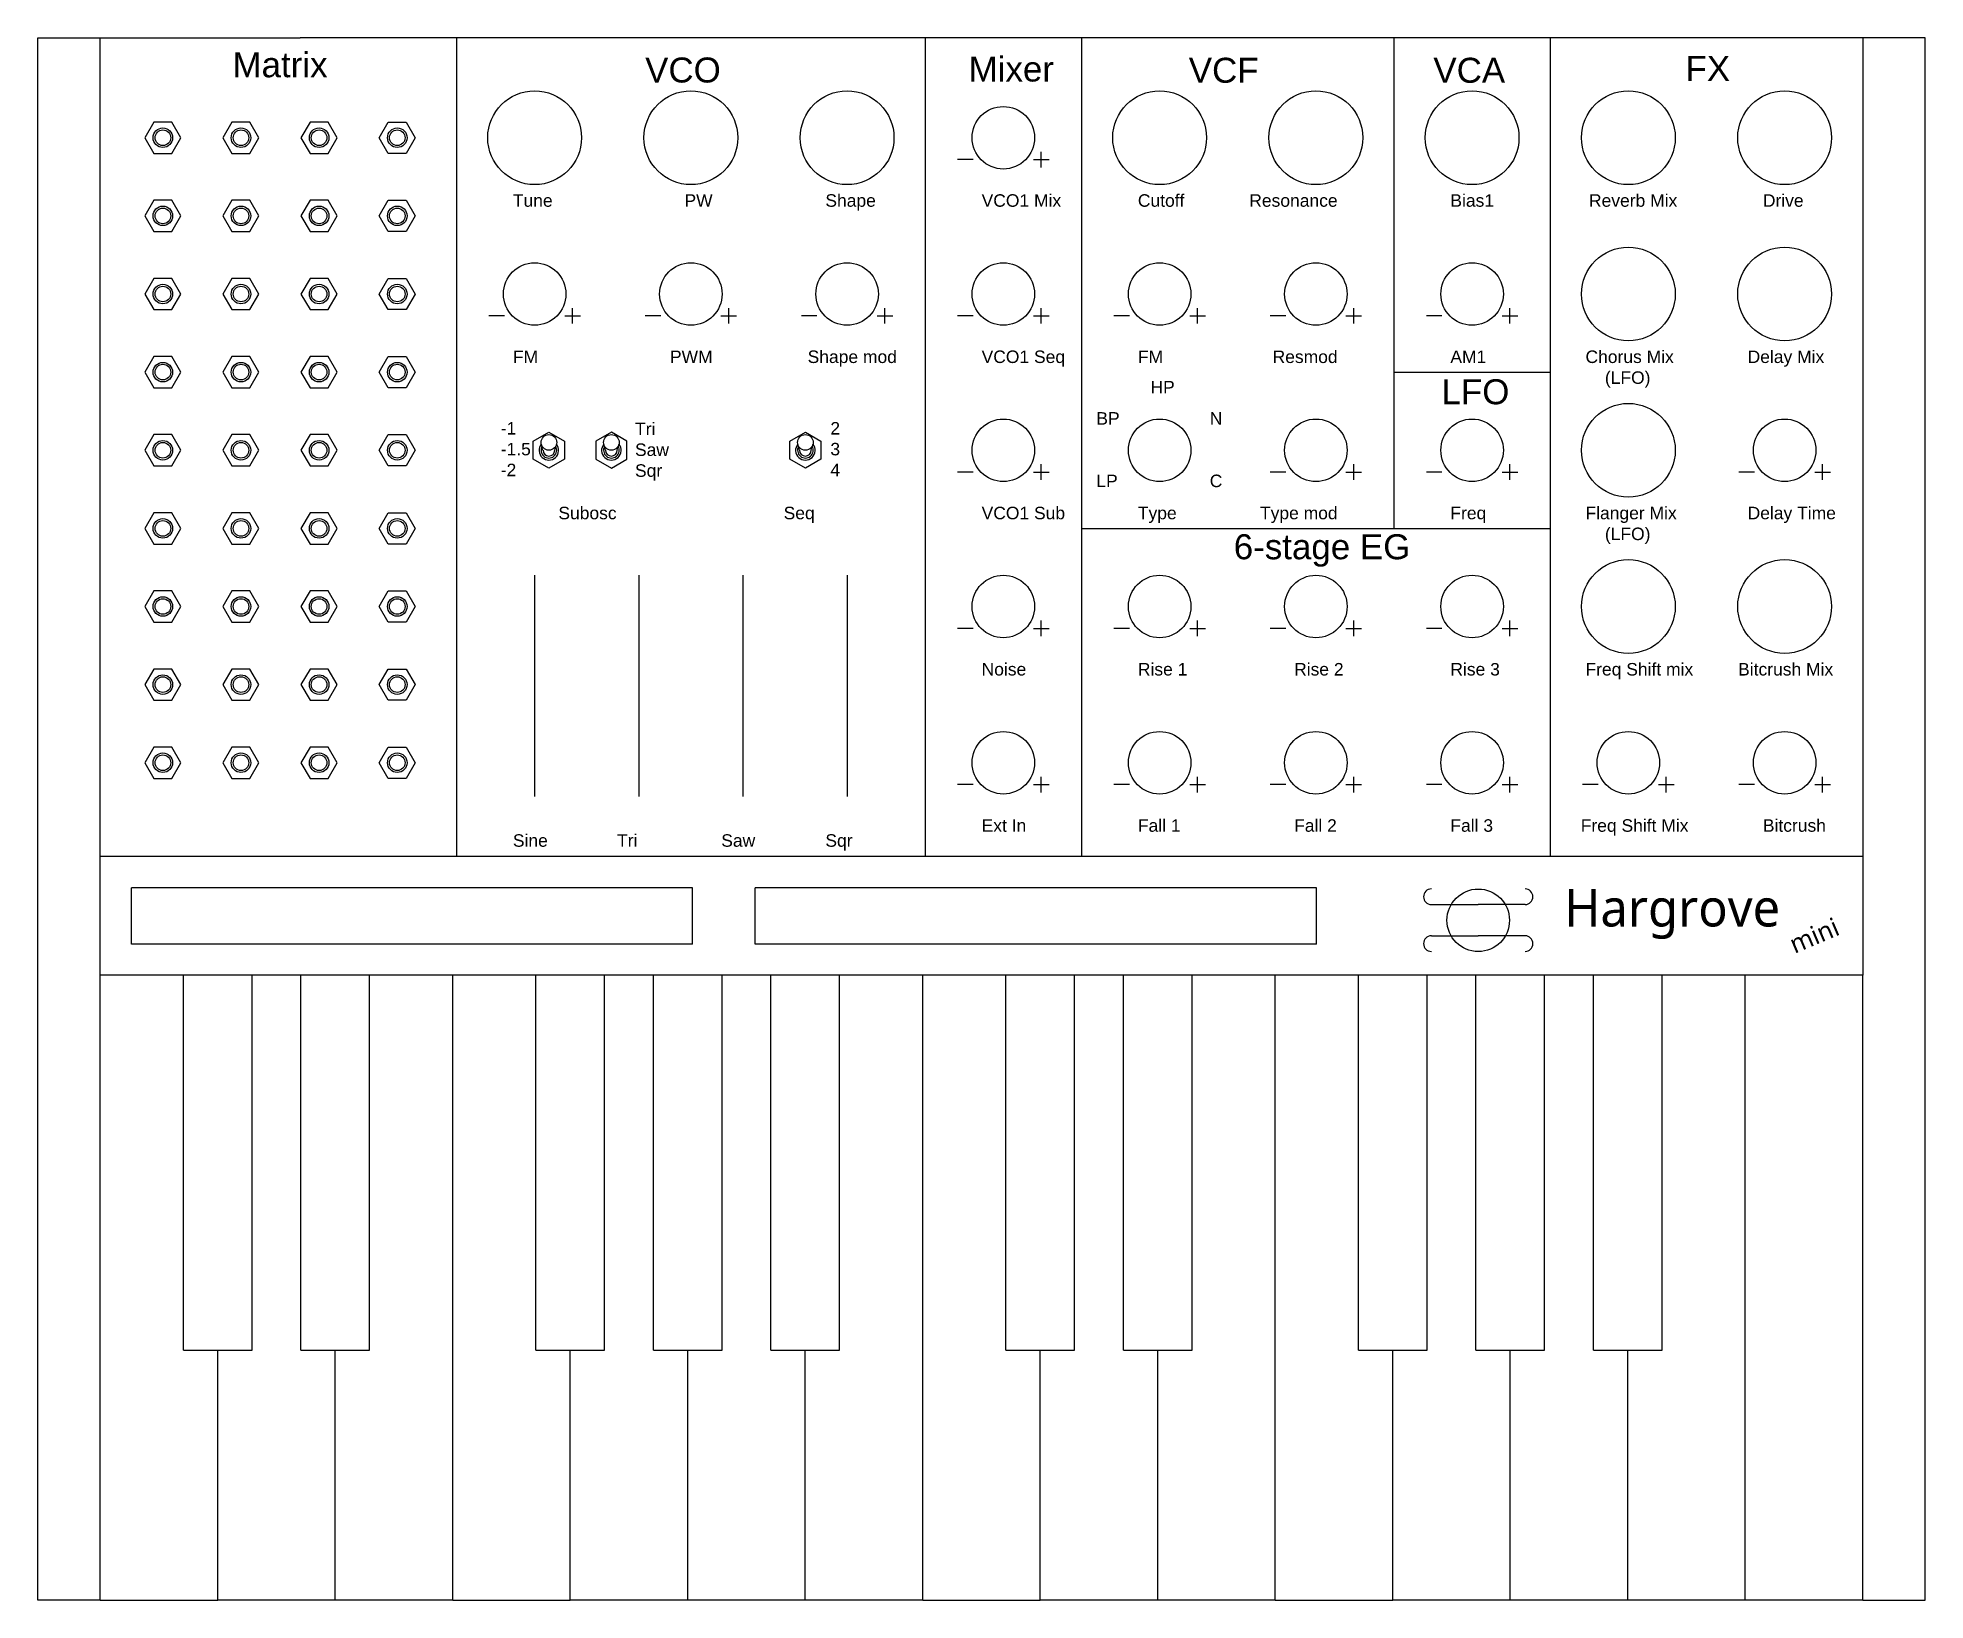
# Model space of a CAD drawing. Header units: inches. Extents: x 3.6 to 72.2, y 4.5 to 33.8.
# Drawn here: x 57.09 to 72.19, y 4.96 to 17.46 of the extents above; entities that cross this region are included whole.
import ezdxf

# ---------------------------------------------------------------- set-up
doc = ezdxf.new("R2010")
doc.units = ezdxf.units.IN
doc.header["$MEASUREMENT"] = 0
doc.styles.get("Standard").update_dxf_attribs({"font": 'arial.ttf'})

msp = doc.modelspace()

# ---------------------------------------------------------------- texts
for s, width, gutter_width, heights, insert, char_height, attachment_point in [('Matrix', 1.51406, 1, [-0.203], (58.65, 17.345), 0.2, 1), ('VCO', 1.51406, 1, [-0.207], (61.951, 17.303), 0.2, 1), ('Mixer', 1.51406, 1, [-0.203], (64.539, 17.311), 0.2, 1), ('VCF', 1.51406, 1, [-0.207], (66.3, 17.301), 0.2, 1), ('VCA', 1.51406, 1, [-0.207], (68.257, 17.301), 0.2, 1), ('FX', 1.51406, 1, [-0.2], (70.274, 17.315), 0.2, 1), ('Tune', 1.51406, 1, [-0.102], (60.893, 16.209), 0.1, 1), ('PW', 1.51406, 1, [-0.1], (62.491, 16.209), 0.1, 3), ('Shape', 1.51406, 1, [-0.129], (63.393, 16.209), 0.1, 1), ('VCO1 Mix', 1.51406, 1, [-0.103], (64.643, 16.209), 0.1, 1), ('Cutoff', 1.51406, 1, [-0.103], (65.893, 16.209), 0.1, 1), ('Resonance', 1.51406, 1, [-0.102], (67.491, 16.209), 0.1, 3), ('Bias1', 1.51406, 1, [-0.102], (68.393, 16.209), 0.1, 1), ('Reverb Mix', 1.51406, 1, [-0.102], (69.502, 16.209), 0.1, 1), ('Drive', 1.51406, 1, [-0.102], (70.893, 16.209), 0.1, 1), ('FM', 1.51406, 1, [-0.1], (60.893, 14.959), 0.1, 1), ('PWM', 1.51406, 1, [-0.1], (62.491, 14.959), 0.1, 3), ('Shape mod', 1.51406, 1, [-0.129], (63.251, 14.959), 0.1, 1), ('VCO1 Seq', 1.51406, 1, [-0.13], (64.643, 14.959), 0.1, 1), ('FM', 1.51406, 1, [-0.1], (65.893, 14.959), 0.1, 1), ('Resmod', 1.51406, 1, [-0.102], (67.491, 14.959), 0.1, 3), ('AM1', 1.51406, 1, [-0.1], (68.393, 14.959), 0.1, 1), ('Chorus Mix\\P    (LFO)', 1.51406, 1, [-0.3], (69.474, 14.959), 0.1, 1), ('Delay Mix', 1.51406, 1, [-0.129], (70.771, 14.959), 0.1, 1), ('HP', 1.51406, 1, [-0.1], (65.994, 14.716), 0.1, 1), ('LFO', 1.51406, 1, [-0.207], (68.322, 14.729), 0.2, 1), ('-1\\P-1.5\\P-2', 1.51406, 1, [-0.435], (60.796, 14.387), 0.1, 1), ('Tri\\PSaw\\PSqr', 1.51406, 1, [-0.465], (61.87, 14.382), 0.1, 1), ('2\\P3\\P4', 1.51406, 1, [-0.434], (63.433, 14.387), 0.1, 1), ('BP', 1.51406, 1, [-0.1], (65.561, 14.466), 0.1, 1), ('N', 1.51406, 1, [-0.1], (66.468, 14.466), 0.1, 1), ('LP', 1.51406, 1, [-0.1], (65.561, 13.966), 0.1, 1), ('C', 1.51406, 1, [-0.103], (66.468, 13.966), 0.1, 1), ('Subosc', 1.51406, 1, [-0.103], (61.257, 13.709), 0.1, 1), ('Seq', 1.51406, 1, [-0.129], (63.059, 13.709), 0.1, 1), ('VCO1 Sub', 1.51406, 1, [-0.103], (64.643, 13.709), 0.1, 1), ('Type', 1.51406, 1, [-0.129], (65.893, 13.709), 0.1, 1), ('Type mod', 1.51406, 1, [-0.129], (67.491, 13.709), 0.1, 3), ('Freq', 1.51406, 1, [-0.128], (68.393, 13.709), 0.1, 1), ('Flanger Mix\\P    (LFO)', 1.51406, 1, [-0.298], (69.474, 13.709), 0.1, 1), ('Delay Time', 1.51406, 1, [-0.129], (70.771, 13.709), 0.1, 1), ('6-stage EG', 1.51406, 1, [-0.262], (66.66, 13.489), 0.2, 1), ('Noise', 1.51406, 1, [-0.102], (64.643, 12.459), 0.1, 1), ('Rise 1', 1.51406, 1, [-0.102], (65.893, 12.459), 0.1, 1), ('Rise 2', 1.51406, 1, [-0.102], (67.143, 12.459), 0.1, 1), ('Rise 3', 1.51406, 1, [-0.102], (68.393, 12.459), 0.1, 1), ('Freq Shift mix', 1.51406, 1, [-0.129], (69.474, 12.459), 0.1, 1), ('Bitcrush Mix', 1.51406, 1, [-0.102], (70.695, 12.459), 0.1, 1), ('Ext In', 1.51406, 1, [-0.101], (64.643, 11.209), 0.1, 1), ('Fall 1', 1.51406, 1, [-0.102], (65.893, 11.209), 0.1, 1), ('Fall 2', 1.51406, 1, [-0.102], (67.143, 11.209), 0.1, 1), ('Fall 3', 1.51406, 1, [-0.102], (68.393, 11.209), 0.1, 1), ('Freq Shift Mix', 1.51406, 1, [-0.129], (69.436, 11.209), 0.1, 1), ('Bitcrush', 1.51406, 1, [-0.102], (70.893, 11.209), 0.1, 1), ('Sine', 1.51406, 1, [-0.103], (60.893, 11.089), 0.1, 1), ('Tri', 1.51406, 1, [-0.1], (61.726, 11.089), 0.1, 1), ('Saw', 1.51406, 1, [-0.103], (62.56, 11.089), 0.1, 1), ('Sqr', 1.51406, 1, [-0.129], (63.393, 11.089), 0.1, 1), ('{\\fLucida Calligraphy|b0|i0|c0|p66;Hargrove}', 1.30958, 0.5, [0.5], (69.304, 10.651), 0.3, 1)]:
    msp.add_mtext_dynamic_manual_height_columns(s, width=width, gutter_width=gutter_width, heights=heights, dxfattribs=dict(insert=insert, char_height=char_height, attachment_point=attachment_point))
at = {"insert": (71.088, 10.27), "char_height": 0.15, "attachment_point": 1, "rotation": 23.0093}
msp.add_mtext_dynamic_manual_height_columns('{\\fLucida Calligraphy|b0|i0|c0|p66;mini}', width=0.65479, gutter_width=0.25, heights=[0.25], dxfattribs=at)

# ---------------------------------------------------------------- linework, layer by layer
for p, q in [((57.092, 4.961), (57.092, 17.461)), ((57.092, 17.461), (59.192, 17.461)), ((57.592, 9.961), (57.592, 17.461)), ((71.692, 17.461), (59.192, 17.461)), ((60.442, 17.461), (60.442, 10.911)), ((64.192, 17.461), (64.192, 10.911)), ((65.442, 17.461), (65.442, 10.911)), ((67.942, 17.461), (67.942, 13.536)), ((69.192, 17.461), (69.192, 10.911)), ((71.692, 17.461), (71.692, 10.911)), ((72.192, 17.461), (71.692, 17.461)), ((72.192, 4.961), (72.192, 17.461)), ((64.576, 16.486), (64.451, 16.486)), ((65.058, 16.486), (65.183, 16.486)), ((65.12, 16.424), (65.12, 16.549)), ((61.37, 15.174), (61.37, 15.299)), ((62.62, 15.174), (62.62, 15.299)), ((63.87, 15.174), (63.87, 15.299)), ((65.12, 15.174), (65.12, 15.299)), ((66.37, 15.174), (66.37, 15.299)), ((67.62, 15.174), (67.62, 15.299)), ((68.87, 15.174), (68.87, 15.299)), ((60.826, 15.236), (60.701, 15.236)), ((61.308, 15.236), (61.433, 15.236)), ((62.076, 15.236), (61.951, 15.236)), ((62.558, 15.236), (62.683, 15.236)), ((63.326, 15.236), (63.201, 15.236)), ((63.808, 15.236), (63.933, 15.236)), ((64.576, 15.236), (64.451, 15.236)), ((65.058, 15.236), (65.183, 15.236)), ((65.826, 15.236), (65.701, 15.236)), ((66.308, 15.236), (66.433, 15.236)), ((67.076, 15.236), (66.951, 15.236)), ((67.558, 15.236), (67.683, 15.236)), ((68.326, 15.236), (68.201, 15.236)), ((68.808, 15.236), (68.933, 15.236)), ((67.942, 14.786), (69.192, 14.786)), ((61.134, 14.161), (61.126, 14.194)), ((61.228, 14.161), (61.236, 14.194)), ((61.634, 14.161), (61.626, 14.194)), ((61.728, 14.161), (61.736, 14.194)), ((63.186, 14.161), (63.178, 14.194)), ((63.28, 14.161), (63.288, 14.194)), ((65.12, 13.924), (65.12, 14.049)), ((67.62, 13.924), (67.62, 14.049)), ((68.87, 13.924), (68.87, 14.049)), ((71.37, 13.924), (71.37, 14.049)), ((64.576, 13.986), (64.451, 13.986)), ((65.058, 13.986), (65.183, 13.986)), ((67.076, 13.986), (66.951, 13.986)), ((67.558, 13.986), (67.683, 13.986)), ((68.326, 13.986), (68.201, 13.986)), ((68.808, 13.986), (68.933, 13.986)), ((70.826, 13.986), (70.701, 13.986)), ((71.308, 13.986), (71.433, 13.986)), ((65.442, 13.536), (69.192, 13.536)), ((61.067, 13.161), (61.067, 11.391)), ((61.9, 13.161), (61.9, 11.391)), ((62.734, 13.161), (62.734, 11.391)), ((63.567, 13.161), (63.567, 11.391)), ((64.576, 12.736), (64.451, 12.736)), ((65.058, 12.736), (65.183, 12.736)), ((65.12, 12.674), (65.12, 12.799)), ((65.826, 12.736), (65.701, 12.736)), ((66.308, 12.736), (66.433, 12.736)), ((66.37, 12.674), (66.37, 12.799)), ((67.076, 12.736), (66.951, 12.736)), ((67.558, 12.736), (67.683, 12.736)), ((67.62, 12.674), (67.62, 12.799)), ((68.326, 12.736), (68.201, 12.736)), ((68.808, 12.736), (68.933, 12.736)), ((68.87, 12.674), (68.87, 12.799)), ((64.576, 11.486), (64.451, 11.486)), ((65.058, 11.486), (65.183, 11.486)), ((65.12, 11.424), (65.12, 11.549)), ((65.826, 11.486), (65.701, 11.486)), ((66.308, 11.486), (66.433, 11.486)), ((66.37, 11.424), (66.37, 11.549)), ((67.076, 11.486), (66.951, 11.486)), ((67.558, 11.486), (67.683, 11.486)), ((67.62, 11.424), (67.62, 11.549)), ((68.326, 11.486), (68.201, 11.486)), ((68.808, 11.486), (68.933, 11.486)), ((68.87, 11.424), (68.87, 11.549)), ((69.576, 11.486), (69.451, 11.486)), ((70.058, 11.486), (70.183, 11.486)), ((70.12, 11.424), (70.12, 11.549)), ((70.826, 11.486), (70.701, 11.486)), ((71.308, 11.486), (71.433, 11.486)), ((71.37, 11.424), (71.37, 11.549)), ((71.692, 10.911), (57.592, 10.911)), ((71.692, 10.911), (71.692, 9.961)), ((57.842, 10.211), (57.842, 10.661)), ((62.331, 10.661), (57.842, 10.661)), ((62.331, 10.211), (62.331, 10.661)), ((67.321, 10.661), (62.831, 10.661)), ((62.831, 10.211), (62.831, 10.661)), ((67.321, 10.211), (67.321, 10.661)), ((68.241, 10.526), (68.366, 10.526)), ((68.366, 10.526), (68.616, 10.526)), ((68.866, 10.526), (68.616, 10.526)), ((68.991, 10.526), (68.866, 10.526)), ((68.241, 10.276), (68.366, 10.276)), ((68.366, 10.276), (68.616, 10.276)), ((68.866, 10.276), (68.616, 10.276)), ((68.991, 10.276), (68.866, 10.276)), ((62.331, 10.211), (57.842, 10.211)), ((67.321, 10.211), (62.831, 10.211)), ((57.592, 4.961), (57.592, 9.961)), ((71.692, 9.961), (57.592, 9.961)), ((58.257, 6.961), (58.257, 9.961)), ((58.807, 6.961), (58.807, 9.961)), ((59.197, 6.961), (59.197, 9.961)), ((59.747, 6.961), (59.747, 9.961)), ((60.412, 4.961), (60.412, 9.961)), ((61.077, 6.961), (61.077, 9.961)), ((61.627, 6.961), (61.627, 9.961)), ((62.017, 6.961), (62.017, 9.961)), ((62.567, 6.961), (62.567, 9.961)), ((62.957, 6.961), (62.957, 9.961)), ((63.507, 6.961), (63.507, 9.961)), ((64.172, 4.961), (64.172, 9.961)), ((64.837, 6.961), (64.837, 9.961)), ((65.387, 6.961), (65.387, 9.961)), ((65.777, 6.961), (65.777, 9.961)), ((66.327, 6.961), (66.327, 9.961)), ((66.992, 4.961), (66.992, 9.961)), ((67.657, 6.961), (67.657, 9.961)), ((68.207, 6.961), (68.207, 9.961)), ((68.597, 6.961), (68.597, 9.961)), ((69.147, 6.961), (69.147, 9.961)), ((69.537, 6.961), (69.537, 9.961)), ((70.087, 6.961), (70.087, 9.961)), ((70.752, 4.961), (70.752, 9.961)), ((71.692, 4.961), (71.692, 9.961)), ((58.257, 6.961), (58.807, 6.961)), ((58.532, 4.961), (58.532, 6.961)), ((59.197, 6.961), (59.747, 6.961)), ((59.472, 4.961), (59.472, 6.961)), ((61.077, 6.961), (61.627, 6.961)), ((61.352, 4.961), (61.352, 6.961)), ((62.017, 6.961), (62.567, 6.961)), ((62.292, 4.961), (62.292, 6.961)), ((62.957, 6.961), (63.507, 6.961)), ((63.232, 4.961), (63.232, 6.961)), ((64.837, 6.961), (65.387, 6.961)), ((65.112, 4.961), (65.112, 6.961)), ((65.777, 6.961), (66.327, 6.961)), ((66.052, 4.961), (66.052, 6.961)), ((67.657, 6.961), (68.207, 6.961)), ((67.932, 4.961), (67.932, 6.961)), ((68.597, 6.961), (69.147, 6.961)), ((68.872, 4.961), (68.872, 6.961)), ((69.537, 6.961), (70.087, 6.961)), ((69.812, 4.961), (69.812, 6.961)), ((57.592, 4.961), (57.092, 4.961)), ((57.592, 4.961), (58.532, 4.961)), ((59.472, 4.961), (58.532, 4.961)), ((60.412, 4.961), (59.472, 4.961)), ((60.412, 4.961), (61.352, 4.961)), ((62.292, 4.961), (61.352, 4.961)), ((63.232, 4.961), (62.292, 4.961)), ((64.172, 4.961), (63.232, 4.961)), ((64.172, 4.961), (65.112, 4.961)), ((66.052, 4.961), (65.112, 4.961)), ((66.992, 4.961), (66.052, 4.961)), ((66.992, 4.961), (67.932, 4.961)), ((68.872, 4.961), (67.932, 4.961)), ((69.812, 4.961), (68.872, 4.961)), ((70.752, 4.961), (69.812, 4.961)), ((71.692, 4.961), (70.752, 4.961)), ((71.692, 4.961), (72.192, 4.961))]:
    msp.add_line(p, q)
for points in [[(58.021, 16.786), (57.948, 16.661), (58.021, 16.536), (58.165, 16.536), (58.237, 16.661), (58.165, 16.786)], [(58.646, 16.786), (58.573, 16.661), (58.646, 16.536), (58.79, 16.536), (58.862, 16.661), (58.79, 16.786)], [(59.271, 16.786), (59.198, 16.661), (59.271, 16.536), (59.415, 16.536), (59.487, 16.661), (59.415, 16.786)], [(60.04, 16.786), (60.112, 16.661), (60.04, 16.536), (59.896, 16.536), (59.823, 16.661), (59.896, 16.786)], [(58.021, 16.161), (57.948, 16.036), (58.021, 15.911), (58.165, 15.911), (58.237, 16.036), (58.165, 16.161)], [(58.646, 16.161), (58.573, 16.036), (58.646, 15.911), (58.79, 15.911), (58.862, 16.036), (58.79, 16.161)], [(59.271, 16.161), (59.198, 16.036), (59.271, 15.911), (59.415, 15.911), (59.487, 16.036), (59.415, 16.161)], [(60.04, 16.161), (60.112, 16.036), (60.04, 15.911), (59.896, 15.911), (59.823, 16.036), (59.896, 16.161)], [(58.021, 15.536), (57.948, 15.411), (58.021, 15.286), (58.165, 15.286), (58.237, 15.411), (58.165, 15.536)], [(58.646, 15.536), (58.573, 15.411), (58.646, 15.286), (58.79, 15.286), (58.862, 15.411), (58.79, 15.536)], [(59.271, 15.536), (59.198, 15.411), (59.271, 15.286), (59.415, 15.286), (59.487, 15.411), (59.415, 15.536)], [(60.04, 15.536), (60.112, 15.411), (60.04, 15.286), (59.896, 15.286), (59.823, 15.411), (59.896, 15.536)], [(58.021, 14.911), (57.948, 14.786), (58.021, 14.661), (58.165, 14.661), (58.237, 14.786), (58.165, 14.911)], [(58.646, 14.911), (58.573, 14.786), (58.646, 14.661), (58.79, 14.661), (58.862, 14.786), (58.79, 14.911)], [(59.271, 14.911), (59.198, 14.786), (59.271, 14.661), (59.415, 14.661), (59.487, 14.786), (59.415, 14.911)], [(60.04, 14.911), (60.112, 14.786), (60.04, 14.661), (59.896, 14.661), (59.823, 14.786), (59.896, 14.911)], [(58.021, 14.286), (57.948, 14.161), (58.021, 14.036), (58.165, 14.036), (58.237, 14.161), (58.165, 14.286)], [(58.646, 14.286), (58.573, 14.161), (58.646, 14.036), (58.79, 14.036), (58.862, 14.161), (58.79, 14.286)], [(59.271, 14.286), (59.198, 14.161), (59.271, 14.036), (59.415, 14.036), (59.487, 14.161), (59.415, 14.286)], [(60.04, 14.286), (60.112, 14.161), (60.04, 14.036), (59.896, 14.036), (59.823, 14.161), (59.896, 14.286)], [(61.056, 14.233), (61.181, 14.305), (61.306, 14.233), (61.306, 14.089), (61.181, 14.017), (61.056, 14.089)], [(61.806, 14.233), (61.681, 14.305), (61.556, 14.233), (61.556, 14.089), (61.681, 14.017), (61.806, 14.089)], [(63.108, 14.233), (63.233, 14.305), (63.358, 14.233), (63.358, 14.089), (63.233, 14.017), (63.108, 14.089)], [(58.021, 13.661), (57.948, 13.536), (58.021, 13.411), (58.165, 13.411), (58.237, 13.536), (58.165, 13.661)], [(58.646, 13.661), (58.573, 13.536), (58.646, 13.411), (58.79, 13.411), (58.862, 13.536), (58.79, 13.661)], [(59.271, 13.661), (59.198, 13.536), (59.271, 13.411), (59.415, 13.411), (59.487, 13.536), (59.415, 13.661)], [(60.04, 13.661), (60.112, 13.536), (60.04, 13.411), (59.896, 13.411), (59.823, 13.536), (59.896, 13.661)], [(58.021, 13.036), (57.948, 12.911), (58.021, 12.786), (58.165, 12.786), (58.237, 12.911), (58.165, 13.036)], [(58.646, 13.036), (58.573, 12.911), (58.646, 12.786), (58.79, 12.786), (58.862, 12.911), (58.79, 13.036)], [(59.271, 13.036), (59.198, 12.911), (59.271, 12.786), (59.415, 12.786), (59.487, 12.911), (59.415, 13.036)], [(60.04, 13.036), (60.112, 12.911), (60.04, 12.786), (59.896, 12.786), (59.823, 12.911), (59.896, 13.036)], [(58.021, 12.411), (57.948, 12.286), (58.021, 12.161), (58.165, 12.161), (58.237, 12.286), (58.165, 12.411)], [(58.646, 12.411), (58.573, 12.286), (58.646, 12.161), (58.79, 12.161), (58.862, 12.286), (58.79, 12.411)], [(59.271, 12.411), (59.198, 12.286), (59.271, 12.161), (59.415, 12.161), (59.487, 12.286), (59.415, 12.411)], [(60.04, 12.411), (60.112, 12.286), (60.04, 12.161), (59.896, 12.161), (59.823, 12.286), (59.896, 12.411)], [(58.021, 11.786), (57.948, 11.661), (58.021, 11.536), (58.165, 11.536), (58.237, 11.661), (58.165, 11.786)], [(58.646, 11.786), (58.573, 11.661), (58.646, 11.536), (58.79, 11.536), (58.862, 11.661), (58.79, 11.786)], [(59.271, 11.786), (59.198, 11.661), (59.271, 11.536), (59.415, 11.536), (59.487, 11.661), (59.415, 11.786)], [(60.04, 11.786), (60.112, 11.661), (60.04, 11.536), (59.896, 11.536), (59.823, 11.661), (59.896, 11.786)]]:
    msp.add_lwpolyline(points, close=True)
for centre, radius in [((61.067, 16.661), 0.375), ((62.317, 16.661), 0.375), ((63.567, 16.661), 0.375), ((66.067, 16.661), 0.375), ((67.317, 16.661), 0.375), ((68.567, 16.661), 0.375), ((69.817, 16.661), 0.375), ((71.067, 16.661), 0.375), ((64.817, 16.661), 0.25), ((58.093, 16.661), 0.0781), ((58.093, 16.661), 0.0625), ((58.718, 16.661), 0.0781), ((58.718, 16.661), 0.0625), ((59.343, 16.661), 0.0781), ((59.343, 16.661), 0.0625), ((59.968, 16.661), 0.0781), ((59.968, 16.661), 0.0625), ((58.093, 16.036), 0.0781), ((58.093, 16.036), 0.0625), ((58.718, 16.036), 0.0781), ((58.718, 16.036), 0.0625), ((59.343, 16.036), 0.0781), ((59.343, 16.036), 0.0625), ((59.968, 16.036), 0.0781), ((59.968, 16.036), 0.0625), ((69.817, 15.411), 0.375), ((71.067, 15.411), 0.375), ((61.067, 15.411), 0.25), ((62.317, 15.411), 0.25), ((63.567, 15.411), 0.25), ((64.817, 15.411), 0.25), ((66.067, 15.411), 0.25), ((67.317, 15.411), 0.25), ((68.567, 15.411), 0.25), ((58.093, 15.411), 0.0781), ((58.093, 15.411), 0.0625), ((58.718, 15.411), 0.0781), ((58.718, 15.411), 0.0625), ((59.343, 15.411), 0.0781), ((59.343, 15.411), 0.0625), ((59.968, 15.411), 0.0781), ((59.968, 15.411), 0.0625), ((58.093, 14.786), 0.0781), ((58.093, 14.786), 0.0625), ((58.718, 14.786), 0.0781), ((58.718, 14.786), 0.0625), ((59.343, 14.786), 0.0781), ((59.343, 14.786), 0.0625), ((59.968, 14.786), 0.0781), ((59.968, 14.786), 0.0625), ((69.817, 14.161), 0.375), ((64.817, 14.161), 0.25), ((66.067, 14.161), 0.25), ((67.317, 14.161), 0.25), ((68.567, 14.161), 0.25), ((71.067, 14.161), 0.25), ((58.093, 14.161), 0.0781), ((58.093, 14.161), 0.0625), ((58.718, 14.161), 0.0781), ((58.718, 14.161), 0.0625), ((59.343, 14.161), 0.0781), ((59.343, 14.161), 0.0625), ((59.968, 14.161), 0.0781), ((59.968, 14.161), 0.0625), ((61.181, 14.224), 0.0625), ((61.681, 14.224), 0.0625), ((63.233, 14.224), 0.0625), ((58.093, 13.536), 0.0781), ((58.093, 13.536), 0.0625), ((58.718, 13.536), 0.0781), ((58.718, 13.536), 0.0625), ((59.343, 13.536), 0.0781), ((59.343, 13.536), 0.0625), ((59.968, 13.536), 0.0781), ((59.968, 13.536), 0.0625), ((64.817, 12.911), 0.25), ((66.067, 12.911), 0.25), ((67.317, 12.911), 0.25), ((68.567, 12.911), 0.25), ((69.817, 12.911), 0.375), ((71.067, 12.911), 0.375), ((58.093, 12.911), 0.0781), ((58.718, 12.911), 0.0781), ((59.343, 12.911), 0.0781), ((59.968, 12.911), 0.0781), ((58.093, 12.911), 0.0625), ((58.718, 12.911), 0.0625), ((59.343, 12.911), 0.0625), ((59.968, 12.911), 0.0625), ((58.093, 12.286), 0.0781), ((58.093, 12.286), 0.0625), ((58.718, 12.286), 0.0781), ((58.718, 12.286), 0.0625), ((59.343, 12.286), 0.0781), ((59.343, 12.286), 0.0625), ((59.968, 12.286), 0.0781), ((59.968, 12.286), 0.0625), ((64.817, 11.661), 0.25), ((66.067, 11.661), 0.25), ((67.317, 11.661), 0.25), ((68.567, 11.661), 0.25), ((69.817, 11.661), 0.25), ((71.067, 11.661), 0.25), ((58.093, 11.661), 0.0781), ((58.093, 11.661), 0.0625), ((58.718, 11.661), 0.0781), ((58.718, 11.661), 0.0625), ((59.343, 11.661), 0.0781), ((59.343, 11.661), 0.0625), ((59.968, 11.661), 0.0781), ((59.968, 11.661), 0.0625), ((68.616, 10.401), 0.25)]:
    msp.add_circle(centre, radius)
for centre, radius, start, end in [((61.181, 14.161), 0.0781, 141.3178, 38.6822), ((61.681, 14.161), 0.0781, 141.3178, 38.6822), ((63.233, 14.161), 0.0781, 141.3178, 38.6822), ((61.181, 14.161), 0.0625, 150, 30), ((61.181, 14.161), 0.0469, 180, 360), ((61.681, 14.161), 0.0625, 150, 30), ((61.681, 14.161), 0.0469, 180, 0), ((63.233, 14.161), 0.0625, 150, 30), ((63.233, 14.161), 0.0469, 180, 360), ((68.241, 10.589), 0.0625, 90, 270), ((68.991, 10.589), 0.0625, 270, 90), ((68.241, 10.214), 0.0625, 90, 270), ((68.991, 10.214), 0.0625, 270, 90)]:
    msp.add_arc(centre, radius, start, end)

msp.set_redraw_order([(e.dxf.handle, doc.entitydb.next_handle()) for e in msp.query("TEXT MTEXT ATTDEF DIMENSION ARC_DIMENSION")])  # texts and dimensions are drawn at this point

doc.saveas('drawing.dxf')
